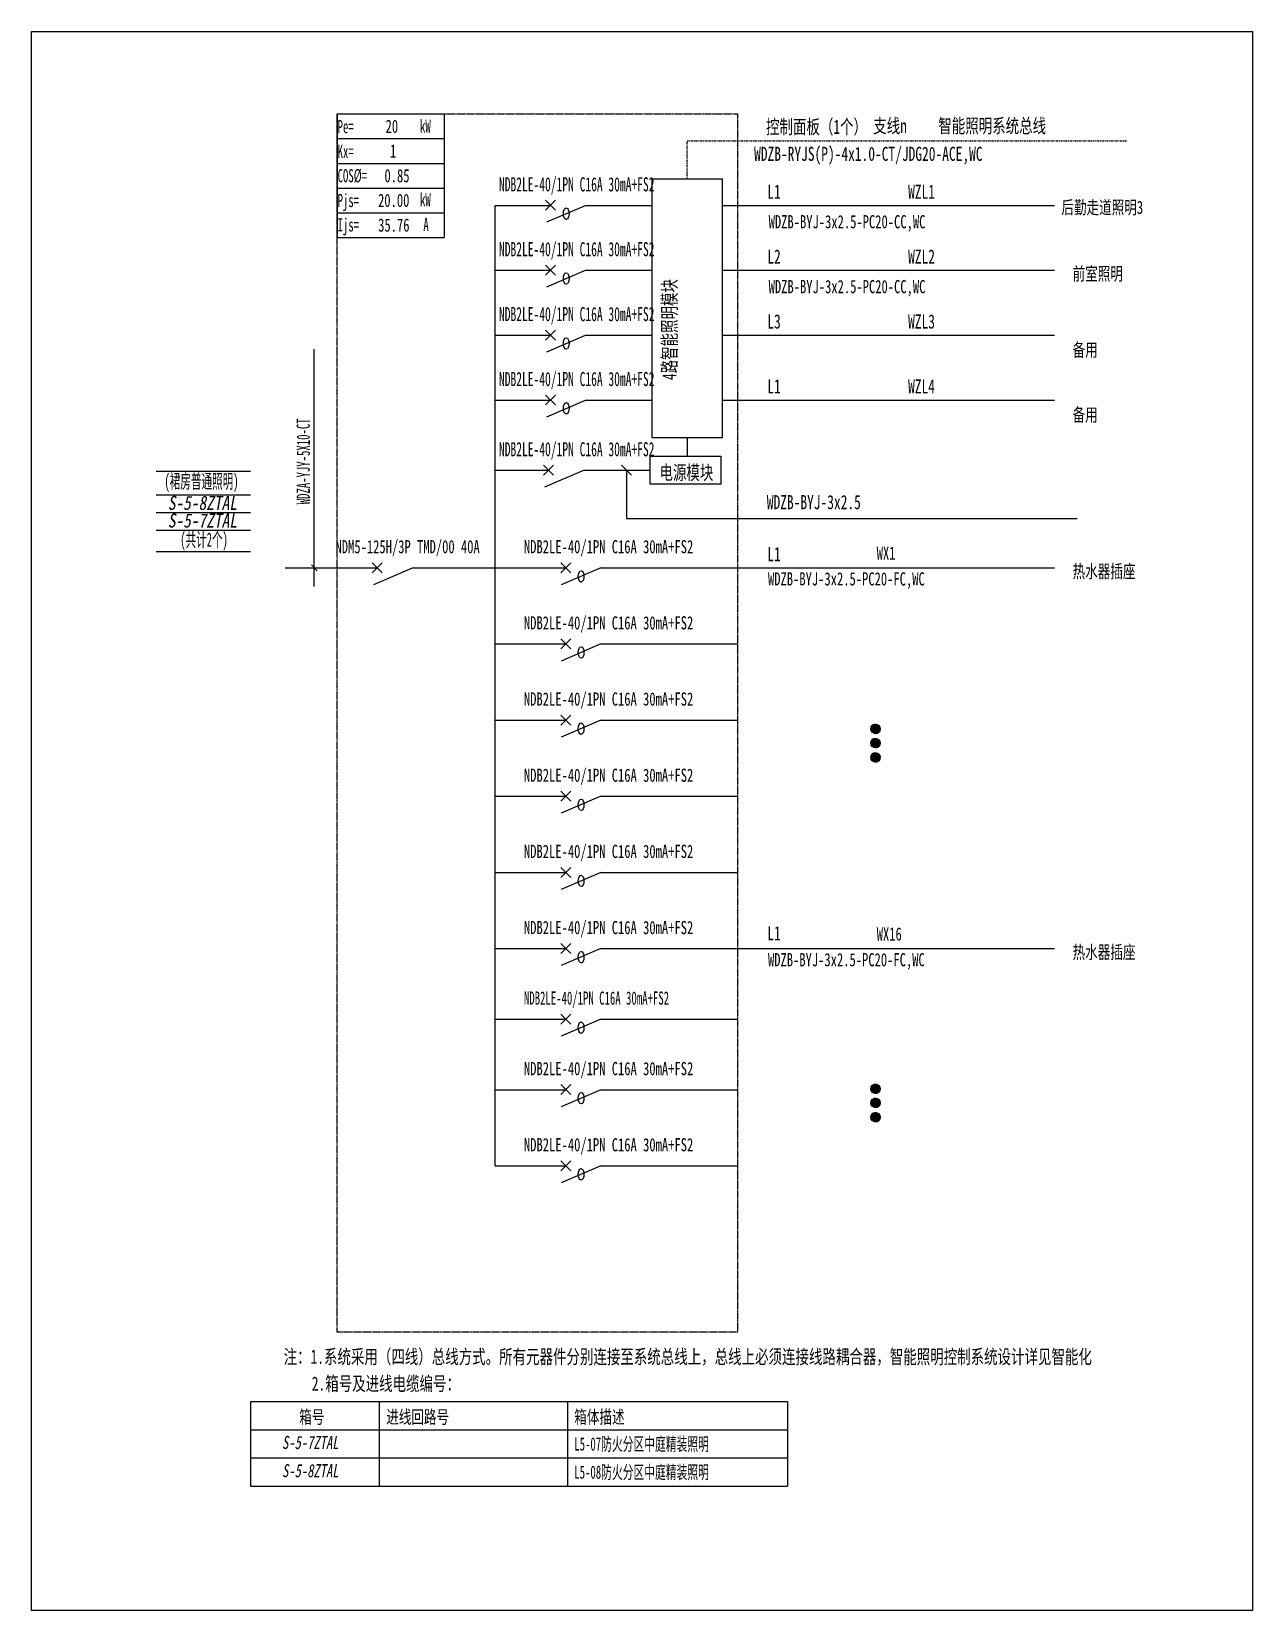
# Model space of a CAD drawing. Extents: x 230332 to 232370, y 303129 to 305764.
import ezdxf
from ezdxf.enums import TextEntityAlignment as Align

# ---------------------------------------------------------------- set-up
doc = ezdxf.new("R2010")
doc.units = 0
doc.header["$MEASUREMENT"] = 0
doc.linetypes.add('DASHDOT2', pattern=[0.5, 0.25, -0.125, 0, -0.125])
doc.linetypes.add('DASHED', pattern=[0.75, 0.5, -0.25])
for name, color, linetype in [('$0$E_E_Text（强电文字）', 51, 'Continuous'), ('D_E_Eqpm(强电设备)', 100, 'Continuous'), ('D_E_Eqpm（强电设备）', 100, 'Continuous'), ('D_E_Text(强电文字)', 51, 'Continuous'), ('D_E_Text（强电文字）', 51, 'Continuous'), ('D_E_Wire(强电线缆)', 10, 'Continuous'), ('D_E_Wire（强电线缆）', 10, 'Continuous'), ('E_E_Eqpm（强电设备）', 100, 'Continuous'), ('E_E_Wire（强电线缆）', 10, 'Continuous'), ('FL04GGFW_E72-配电箱系统图-塔楼部分$0$D_E_Text（强电文字）', 51, 'Continuous'), ('FL09U293_E72-地下室配电箱系统图$0$D_E_Text（强电文字）', 51, 'Continuous'), ('FL09U293_E72-地下室配电箱系统图$0$D_T_TableDim（表格尺寸）', 255, 'Continuous'), ('系统图', 220, 'Continuous')]:
    doc.layers.add(name, color=color, linetype=linetype)
doc.styles.add('FL04GGFW_E72-配电箱系统图-塔楼部分$0$电气', font='', dxfattribs={"width": 0.7})
doc.styles.add('FL09U293_E72-地下室配电箱系统图$0$电气', font='', dxfattribs={"width": 0.7})
doc.styles.add('FL09U293_E72-地下室配电箱系统图$0$电气箱', font='simhei.ttf', dxfattribs={"width": 0.8, "oblique": 10})
doc.styles.add('电气', font='', dxfattribs={"width": 0.7})
doc.styles.add('电气箱', font='simhei.ttf', dxfattribs={"width": 0.8, "oblique": 10})
doc.styles.get('FL04GGFW_E72-配电箱系统图-塔楼部分$0$电气').set_extended_font_data('SimSun')
doc.styles.get('FL09U293_E72-地下室配电箱系统图$0$电气').set_extended_font_data('SimSun')
doc.styles.get('电气').set_extended_font_data('SimSun')

msp = doc.modelspace()

# ---------------------------------------------------------------- texts
at = {"layer": 'D_E_Text(强电文字)', "style": 'FL04GGFW_E72-配电箱系统图-塔楼部分$0$电气', "width": 0.6}
for p in [(231242.1, 305497.3, 0), (231242.1, 305389, 0), (231242.1, 305280.7, 0), (231242.1, 305172.4, 0), (231242.1, 305055.2, 0)]:
    msp.add_text('NDB2LE-40/1PN C16A 30mA+FS2', height=23.542, dxfattribs=at).set_placement(p, align=Align.CENTER)
at = {"layer": 'D_E_Text(强电文字)', "color": 51, "style": 'FL04GGFW_E72-配电箱系统图-塔楼部分$0$电气', "width": 0.7}
for s, p in [('L1', (231560.1, 305485, 0)), ('L2', (231560.1, 305376.7, 0)), ('L3', (231560.1, 305268.4, 0)), ('L1', (231560.1, 305160.1, 0)), ('L1', (231560.1, 304880.1, 0)), ('L1', (231560.1, 304247.4, 0))]:
    msp.add_text(s, height=23.54, dxfattribs=at).set_placement(p)
at = {"layer": 'D_E_Text(强电文字)', "style": 'FL04GGFW_E72-配电箱系统图-塔楼部分$0$电气', "width": 0.7}
for s, height, p in [('WZL1', 23.54, (231795, 305485, 0)), ('WDZB-BYJ-3x2.5-PC20-CC,WC', 21.973, (231562.3, 305435.7, 0)), ('WZL2', 23.54, (231795, 305376.7, 0)), ('WDZB-BYJ-3x2.5-PC20-CC,WC', 21.973, (231562.3, 305327.4, 0)), ('WZL3', 23.54, (231795, 305268.4, 0)), ('WZL4', 23.54, (231795, 305160.1, 0)), ('WDZB-BYJ-3x2.5', 23.542, (231559.2, 304966.9, 0)), ('注：1.系统采用（四线）总线方式。所有元器件分别连接至系统总线上，总线上必须连接线路耦合器，智能照明控制系统设计详见智能化', 23.542, (230753, 303540.7, 0)), ('2.箱号及进线电缆编号：', 23.542, (230800, 303495.8, 0))]:
    msp.add_text(s, height=height, dxfattribs=at).set_placement(p)
at = {"layer": 'D_E_Text(强电文字)', "color": 51, "style": '电气', "width": 0.6}
msp.add_text('WDZA-YJY-5X10-CT', height=21.973, rotation=90, dxfattribs=at).set_placement((230796.8, 304975, 0))
at = {"layer": 'D_E_Text（强电文字）', "linetype": 'Continuous', "style": '电气', "width": 0.6}
for s, height, p in [('Pe=', 21.97, (230843.1, 305594.4, 0)), ('kW', 21.97, (230980.6, 305595.2, 0)), ('Kx=', 21.97, (230843.1, 305553.1, 0)), ('COS%%C=', 21.97, (230843.1, 305512.5, 0)), ('Pjs=', 21.97, (230843.1, 305471.1, 0)), ('kW', 21.97, (230980.6, 305472.5, 0)), ('Ijs=', 21.97, (230843.1, 305430.4, 0)), ('A', 22, (230986.2, 305431.3, 0))]:
    msp.add_text(s, height=height, dxfattribs=at).set_placement(p)
at = {"layer": 'D_E_Text（强电文字）', "style": '电气'}
for s, height, width, p in [('20', 21.97, 0.7, (230923.2, 305594.9, 0)), ('1', 22, 0.7, (230930.5, 305553.7, 0)), (' 0.85', 21.97, 0.7, (230910.8, 305512.5, 0)), ('后勤走道照明3', 21.97, 0.7, (232050.8, 305459.6, 0)), ('前室照明', 21.97, 0.7, (232069.5, 305348.9, 0)), ('备用', 21.97, 0.7, (232069.5, 305221.8, 0)), ('备用', 21.97, 0.7, (232069.5, 305113.5, 0)), ('电源模块', 23.54, 0.7, (231380.2, 305016.3, 0)), ('NDM5-125H/3P TMD/00 40A', 21.973, 0.7, (230839.6, 304893.3, 0)), ('NDB2LE-40/1PN C16A 30mA+FS2', 21.973, 0.7, (231154, 304893.3, 0)), ('WX1', 21.97, 0.7, (231742.6, 304882.6, 0)), ('热水器插座', 21.97, 0.7, (232069.5, 304852.2, 0)), ('WDZB-BYJ-3x2.5-PC20-FC,WC', 21.973, 0.7, (231561.2, 304839.6, 0)), ('NDB2LE-40/1PN C16A 30mA+FS2', 21.973, 0.7, (231154, 304766.2, 0)), ('NDB2LE-40/1PN C16A 30mA+FS2', 21.973, 0.7, (231154, 304639.1, 0)), ('NDB2LE-40/1PN C16A 30mA+FS2', 21.973, 0.7, (231154, 304511.9, 0)), ('NDB2LE-40/1PN C16A 30mA+FS2', 21.973, 0.7, (231154, 304384.8, 0)), ('NDB2LE-40/1PN C16A 30mA+FS2', 21.973, 0.7, (231154, 304257.7, 0)), ('WX16', 21.97, 0.7, (231742.6, 304247, 0)), ('热水器插座', 21.97, 0.7, (232069.5, 304216.7, 0)), ('WDZB-BYJ-3x2.5-PC20-FC,WC', 21.973, 0.7, (231561.2, 304204, 0)), ('NDB2LE-40/1PN C16A 30mA+FS2', 21.973, 0.6, (231154, 304140, 0)), ('NDB2LE-40/1PN C16A 30mA+FS2', 21.973, 0.7, (231154, 304022.3, 0)), ('NDB2LE-40/1PN C16A 30mA+FS2', 21.973, 0.7, (231154, 303895.2, 0))]:
    msp.add_text(s, height=height, dxfattribs=dict(at, width=width)).set_placement(p)
at = {"layer": 'D_E_Text（强电文字）', "color": 200, "style": '电气', "width": 0.7}
for s, p in [('20.00', (230910.6, 305471.3, 0)), ('35.76', (230910.8, 305430.1, 0))]:
    msp.add_text(s, height=21.97, dxfattribs=at).set_placement(p)
at = {"layer": 'D_E_Text（强电文字）', "style": '电气', "width": 0.55}
for s, p in [('(裙房普通照明)', (230616, 305012.1, 0)), ('(共计2个)', (230620.3, 304914.7, 0))]:
    msp.add_text(s, height=23.54, dxfattribs=at).set_placement(p, align=Align.MIDDLE)
at = {"layer": 'D_E_Text（强电文字）', "style": '电气箱', "oblique": 10, "width": 0.8}
for s, p in [('S-5-8ZTAL', (230617.5, 304977.4, 0)), ('S-5-7ZTAL', (230617.5, 304948, 0))]:
    msp.add_text(s, height=23.54, dxfattribs=at).set_placement(p, align=Align.MIDDLE)
at = {"layer": 'FL04GGFW_E72-配电箱系统图-塔楼部分$0$D_E_Text（强电文字）', "style": 'FL04GGFW_E72-配电箱系统图-塔楼部分$0$电气', "width": 0.7}
for s, height, p in [('控制面板（1个）', 23.54, (231557.9, 305593.3, 0)), ('支线n', 23.54, (231736.8, 305594.9, 0)), ('智能照明系统总线', 23.54, (231845.4, 305594.9, 0)), ('WDZB-RYJS(P)-4x1.0-CT/JDG20-ACE,WC', 23.542, (231538, 305548.2, 0))]:
    msp.add_text(s, height=height, dxfattribs=at).set_placement(p)
msp.add_text('4路智能照明模块', height=23.54, rotation=90, dxfattribs=at).set_placement((231408.5, 305182.4, 0))
at = {"layer": 'FL09U293_E72-地下室配电箱系统图$0$D_E_Text（强电文字）', "style": 'FL09U293_E72-地下室配电箱系统图$0$电气'}
for s, height, width, p in [('箱号', 21.97, 0.7, (230779.1, 303440.9, 0)), ('进线回路号', 21.97, 0.7, (230924.2, 303440.9, 0)), ('箱体描述', 21.97, 0.7, (231238, 303440.9, 0)), ('L5-07防火分区中庭精装照明', 21.973, 0.6, (231238, 303395.8, 0)), ('L5-08防火分区中庭精装照明', 21.973, 0.6, (231238, 303348.8, 0))]:
    msp.add_text(s, height=height, dxfattribs=dict(at, width=width)).set_placement(p)
at = {"layer": 'FL09U293_E72-地下室配电箱系统图$0$D_E_Text（强电文字）', "style": 'FL09U293_E72-地下室配电箱系统图$0$电气箱', "oblique": 10, "width": 0.7}
for s, p in [('S-5-7ZTAL', (230797.6, 303409.3, 0)), ('S-5-8ZTAL', (230797.6, 303362.2, 0))]:
    msp.add_text(s, height=21.97, dxfattribs=at).set_placement(p, align=Align.MIDDLE)

# ---------------------------------------------------------------- linework, layer by layer
at = {"layer": '$0$E_E_Text（强电文字）', "linetype": 'Continuous'}
for p, q in [((231732.8, 304600.3, 0), (231740.4, 304608, 0)), ((231732.8, 304600.1, 0), (231740.6, 304608, 0)), ((231732.8, 304600, 0), (231740.8, 304608, 0)), ((231732.8, 304599.8, 0), (231741, 304608, 0)), ((231732.8, 304600.9, 0), (231739.9, 304607.9, 0)), ((231732.8, 304600.7, 0), (231740.1, 304607.9, 0)), ((231732.8, 304600.5, 0), (231740.3, 304607.9, 0)), ((231732.8, 304599.6, 0), (231741.1, 304607.9, 0)), ((231732.8, 304599.5, 0), (231741.3, 304607.9, 0)), ((231732.9, 304601.5, 0), (231739.3, 304607.9, 0)), ((231732.9, 304601.3, 0), (231739.5, 304607.9, 0)), ((231732.9, 304601.1, 0), (231739.7, 304607.9, 0)), ((231732.9, 304599.3, 0), (231741.5, 304607.9, 0)), ((231732.9, 304599.2, 0), (231741.6, 304607.9, 0)), ((231732.9, 304599, 0), (231741.8, 304607.9, 0)), ((231732.9, 304598.8, 0), (231741.9, 304607.9, 0)), ((231732.9, 304598.7, 0), (231742.1, 304607.8, 0)), ((231733, 304601.7, 0), (231739, 304607.8, 0)), ((231733, 304598.6, 0), (231742.2, 304607.8, 0)), ((231733, 304598.4, 0), (231742.4, 304607.8, 0)), ((231733, 304602, 0), (231738.8, 304607.7, 0)), ((231733, 304598.3, 0), (231742.5, 304607.7, 0)), ((231733.1, 304602.2, 0), (231738.6, 304607.7, 0)), ((231733.1, 304598.1, 0), (231742.6, 304607.7, 0)), ((231733.1, 304598, 0), (231742.8, 304607.7, 0)), ((231733.1, 304602.4, 0), (231738.3, 304607.6, 0)), ((231733.1, 304597.8, 0), (231742.9, 304607.6, 0)), ((231733.2, 304597.7, 0), (231743.1, 304607.6, 0)), ((231733.2, 304602.7, 0), (231738.1, 304607.5, 0)), ((231733.2, 304597.6, 0), (231743.2, 304607.5, 0)), ((231733.3, 304597.4, 0), (231743.3, 304607.5, 0)), ((231733.3, 304603, 0), (231737.8, 304607.4, 0)), ((231733.3, 304597.3, 0), (231743.4, 304607.4, 0)), ((231733.4, 304597.2, 0), (231743.6, 304607.4, 0)), ((231733.4, 304597.1, 0), (231743.7, 304607.3, 0)), ((231733.5, 304603.3, 0), (231737.5, 304607.3, 0)), ((231733.5, 304597, 0), (231743.8, 304607.3, 0)), ((231733.5, 304596.8, 0), (231743.9, 304607.2, 0)), ((231733.6, 304603.6, 0), (231737.2, 304607.2, 0)), ((231733.6, 304596.7, 0), (231744.1, 304607.2, 0)), ((231733.6, 304596.6, 0), (231744.2, 304607.1, 0)), ((231733.7, 304596.5, 0), (231744.3, 304607.1, 0)), ((231733.8, 304596.4, 0), (231744.4, 304607, 0)), ((231733.8, 304604, 0), (231736.8, 304606.9, 0)), ((231733.8, 304596.2, 0), (231744.5, 304606.9, 0)), ((231733.9, 304596.1, 0), (231744.6, 304606.9, 0)), ((231734, 304596, 0), (231744.7, 304606.8, 0)), ((231734, 304595.9, 0), (231744.8, 304606.7, 0)), ((231734.1, 304604.4, 0), (231736.3, 304606.7, 0)), ((231734.1, 304595.8, 0), (231745, 304606.7, 0)), ((231734.2, 304595.7, 0), (231745.1, 304606.6, 0)), ((231734.2, 304595.6, 0), (231745.2, 304606.5, 0)), ((231734.3, 304595.5, 0), (231745.3, 304606.5, 0)), ((231734.4, 304595.4, 0), (231745.4, 304606.4, 0)), ((231734.5, 304595.3, 0), (231745.5, 304606.3, 0)), ((231734.6, 304595.2, 0), (231745.6, 304606.2, 0)), ((231734.6, 304595.1, 0), (231745.7, 304606.1, 0)), ((231734.7, 304595, 0), (231745.8, 304606, 0)), ((231732.8, 304577.4, 0), (231739.9, 304584.4, 0)), ((231732.8, 304577.2, 0), (231740.1, 304584.4, 0)), ((231732.8, 304577, 0), (231740.3, 304584.4, 0)), ((231732.8, 304576.8, 0), (231740.4, 304584.4, 0)), ((231732.8, 304576.6, 0), (231740.6, 304584.4, 0)), ((231732.8, 304576.4, 0), (231740.8, 304584.4, 0)), ((231732.8, 304576.3, 0), (231741, 304584.4, 0)), ((231732.8, 304576.1, 0), (231741.1, 304584.4, 0)), ((231732.8, 304575.9, 0), (231741.3, 304584.4, 0)), ((231732.9, 304577.5, 0), (231739.7, 304584.4, 0)), ((231732.9, 304575.8, 0), (231741.5, 304584.4, 0)), ((231732.9, 304575.6, 0), (231741.6, 304584.4, 0)), ((231732.9, 304578, 0), (231739.3, 304584.3, 0)), ((231732.9, 304577.7, 0), (231739.5, 304584.3, 0)), ((231732.9, 304575.4, 0), (231741.8, 304584.3, 0)), ((231732.9, 304575.3, 0), (231741.9, 304584.3, 0)), ((231732.9, 304575.2, 0), (231742.1, 304584.3, 0)), ((231733, 304578.2, 0), (231739, 304584.3, 0)), ((231733, 304575, 0), (231742.2, 304584.3, 0)), ((231733, 304578.4, 0), (231738.8, 304584.2, 0)), ((231733, 304574.9, 0), (231742.4, 304584.2, 0)), ((231733, 304574.7, 0), (231742.5, 304584.2, 0)), ((231733.1, 304574.6, 0), (231742.6, 304584.2, 0)), ((231733.1, 304578.9, 0), (231738.3, 304584.1, 0)), ((231733.1, 304578.6, 0), (231738.6, 304584.1, 0)), ((231733.1, 304574.4, 0), (231742.8, 304584.1, 0)), ((231733.1, 304574.3, 0), (231742.9, 304584.1, 0)), ((231733.2, 304579.1, 0), (231738.1, 304584, 0)), ((231733.2, 304574.2, 0), (231743.1, 304584, 0)), ((231733.2, 304574, 0), (231743.2, 304584, 0)), ((231733.3, 304579.4, 0), (231737.8, 304583.9, 0)), ((231733.3, 304573.9, 0), (231743.3, 304583.9, 0)), ((231733.3, 304573.8, 0), (231743.4, 304583.9, 0)), ((231733.4, 304573.7, 0), (231743.6, 304583.8, 0)), ((231733.4, 304573.5, 0), (231743.7, 304583.8, 0)), ((231733.5, 304579.7, 0), (231737.5, 304583.8, 0)), ((231733.5, 304573.4, 0), (231743.8, 304583.7, 0)), ((231733.5, 304573.3, 0), (231743.9, 304583.7, 0)), ((231733.6, 304580, 0), (231737.2, 304583.6, 0)), ((231733.6, 304573.2, 0), (231744.1, 304583.6, 0)), ((231733.6, 304573, 0), (231744.2, 304583.6, 0)), ((231733.7, 304572.9, 0), (231744.3, 304583.5, 0)), ((231733.8, 304572.8, 0), (231744.4, 304583.5, 0)), ((231733.8, 304580.4, 0), (231736.8, 304583.4, 0)), ((231733.8, 304572.7, 0), (231744.5, 304583.4, 0)), ((231733.9, 304572.6, 0), (231744.6, 304583.3, 0)), ((231734, 304572.5, 0), (231744.7, 304583.3, 0)), ((231734, 304572.4, 0), (231744.8, 304583.2, 0)), ((231734.1, 304580.9, 0), (231736.3, 304583.1, 0)), ((231734.1, 304572.3, 0), (231745, 304583.1, 0)), ((231734.2, 304572.2, 0), (231745.1, 304583.1, 0)), ((231734.2, 304572.1, 0), (231745.2, 304583, 0)), ((231734.3, 304571.9, 0), (231745.3, 304582.9, 0)), ((231734.4, 304571.9, 0), (231745.4, 304582.8, 0)), ((231734.5, 304571.8, 0), (231745.5, 304582.7, 0)), ((231734.6, 304571.7, 0), (231745.6, 304582.7, 0)), ((231734.6, 304571.6, 0), (231745.7, 304582.6, 0)), ((231734.7, 304571.5, 0), (231745.8, 304582.5, 0)), ((231734.8, 304594.9, 0), (231745.8, 304606, 0)), ((231734.8, 304571.4, 0), (231745.8, 304582.4, 0)), ((231734.9, 304594.8, 0), (231745.9, 304605.9, 0)), ((231734.9, 304571.3, 0), (231745.9, 304582.3, 0)), ((231735, 304594.7, 0), (231746, 304605.8, 0)), ((231735, 304594.6, 0), (231746.1, 304605.7, 0)), ((231735, 304571.2, 0), (231746, 304582.3, 0)), ((231735, 304571.1, 0), (231746.1, 304582.2, 0)), ((231735.1, 304594.5, 0), (231746.2, 304605.6, 0)), ((231735.1, 304571, 0), (231746.2, 304582.1, 0)), ((231735.2, 304594.5, 0), (231746.3, 304605.5, 0)), ((231735.2, 304570.9, 0), (231746.3, 304582, 0)), ((231735.3, 304594.4, 0), (231746.4, 304605.4, 0)), ((231735.3, 304570.8, 0), (231746.4, 304581.9, 0)), ((231735.4, 304594.3, 0), (231746.5, 304605.4, 0)), ((231735.4, 304570.8, 0), (231746.5, 304581.8, 0)), ((231735.5, 304594.2, 0), (231746.5, 304605.3, 0)), ((231735.5, 304570.7, 0), (231746.5, 304581.7, 0)), ((231735.6, 304594.1, 0), (231746.6, 304605.2, 0)), ((231735.6, 304570.6, 0), (231746.6, 304581.6, 0)), ((231735.7, 304594.1, 0), (231746.7, 304605.1, 0)), ((231735.7, 304570.5, 0), (231746.7, 304581.5, 0)), ((231735.8, 304594, 0), (231746.8, 304605, 0)), ((231735.8, 304570.4, 0), (231746.8, 304581.4, 0)), ((231735.9, 304593.9, 0), (231746.9, 304604.9, 0)), ((231735.9, 304570.4, 0), (231746.9, 304581.3, 0)), ((231736, 304593.8, 0), (231747, 304604.8, 0)), ((231736, 304570.3, 0), (231747, 304581.2, 0)), ((231736.1, 304593.7, 0), (231747, 304604.7, 0)), ((231736.1, 304570.2, 0), (231747, 304581.1, 0)), ((231736.2, 304593.7, 0), (231747.1, 304604.6, 0)), ((231736.2, 304570.1, 0), (231747.1, 304581, 0)), ((231736.3, 304593.6, 0), (231747.2, 304604.5, 0)), ((231736.3, 304570.1, 0), (231747.2, 304580.9, 0)), ((231736.4, 304593.5, 0), (231747.2, 304604.3, 0)), ((231736.4, 304570, 0), (231747.2, 304580.8, 0)), ((231736.5, 304593.5, 0), (231747.3, 304604.2, 0)), ((231736.5, 304569.9, 0), (231747.3, 304580.7, 0)), ((231736.6, 304593.4, 0), (231747.4, 304604.1, 0)), ((231736.6, 304569.9, 0), (231747.4, 304580.6, 0)), ((231736.7, 304593.3, 0), (231747.4, 304604, 0)), ((231736.7, 304569.8, 0), (231747.4, 304580.5, 0)), ((231736.9, 304593.3, 0), (231747.5, 304603.9, 0)), ((231736.9, 304569.7, 0), (231747.5, 304580.4, 0)), ((231737, 304593.2, 0), (231747.6, 304603.8, 0)), ((231737, 304569.7, 0), (231747.6, 304580.3, 0)), ((231737.1, 304593.1, 0), (231747.6, 304603.7, 0)), ((231737.1, 304569.6, 0), (231747.6, 304580.2, 0)), ((231737.2, 304593.1, 0), (231747.7, 304603.6, 0)), ((231737.2, 304569.5, 0), (231747.7, 304580, 0)), ((231737.3, 304593, 0), (231747.7, 304603.4, 0)), ((231737.3, 304569.5, 0), (231747.7, 304579.9, 0)), ((231737.4, 304593, 0), (231747.8, 304603.3, 0)), ((231737.4, 304569.4, 0), (231747.8, 304579.8, 0)), ((231737.6, 304592.9, 0), (231747.8, 304603.2, 0)), ((231737.6, 304569.4, 0), (231747.8, 304579.7, 0)), ((231737.7, 304592.9, 0), (231747.9, 304603.1, 0)), ((231737.8, 304592.8, 0), (231747.9, 304602.9, 0)), ((231737.9, 304592.8, 0), (231748, 304602.8, 0)), ((231738.1, 304592.7, 0), (231748, 304602.7, 0)), ((231738.2, 304592.7, 0), (231748.1, 304602.6, 0)), ((231738.3, 304592.6, 0), (231748.1, 304602.4, 0)), ((231738.5, 304592.6, 0), (231748.2, 304602.3, 0)), ((231738.6, 304592.6, 0), (231748.2, 304602.1, 0)), ((231738.8, 304592.5, 0), (231748.2, 304602, 0)), ((231738.9, 304592.5, 0), (231748.3, 304601.9, 0)), ((231739, 304592.5, 0), (231748.3, 304601.7, 0)), ((231739.2, 304592.4, 0), (231748.3, 304601.6, 0)), ((231739.3, 304592.4, 0), (231748.4, 304601.4, 0)), ((231739.5, 304592.4, 0), (231748.4, 304601.3, 0)), ((231739.6, 304592.4, 0), (231748.4, 304601.1, 0)), ((231739.8, 304592.3, 0), (231748.4, 304601, 0)), ((231740, 304592.3, 0), (231748.4, 304600.8, 0)), ((231740.1, 304592.3, 0), (231748.4, 304600.6, 0)), ((231740.3, 304592.3, 0), (231748.5, 304600.5, 0)), ((231740.5, 304592.3, 0), (231748.5, 304600.3, 0)), ((231740.6, 304592.3, 0), (231748.5, 304600.1, 0)), ((231740.8, 304592.3, 0), (231748.5, 304600, 0)), ((231741, 304592.3, 0), (231748.5, 304599.8, 0)), ((231741.2, 304592.3, 0), (231748.4, 304599.6, 0)), ((231741.4, 304592.3, 0), (231748.4, 304599.4, 0)), ((231741.6, 304592.4, 0), (231748.4, 304599.2, 0)), ((231741.8, 304592.4, 0), (231748.4, 304599, 0)), ((231742, 304592.4, 0), (231748.4, 304598.8, 0)), ((231742.2, 304592.5, 0), (231748.3, 304598.6, 0)), ((231742.4, 304592.5, 0), (231748.2, 304598.3, 0)), ((231742.7, 304592.6, 0), (231748.2, 304598.1, 0)), ((231742.9, 304592.6, 0), (231748.1, 304597.9, 0)), ((231743.2, 304592.7, 0), (231748.1, 304597.6, 0)), ((231743.5, 304592.8, 0), (231747.9, 304597.3, 0)), ((231743.8, 304593, 0), (231747.8, 304597, 0)), ((231744.1, 304593.1, 0), (231747.7, 304596.7, 0)), ((231744.4, 304593.3, 0), (231747.5, 304596.3, 0)), ((231744.9, 304593.6, 0), (231747.2, 304595.9, 0)), ((231745.5, 304594, 0), (231746.7, 304595.2, 0)), ((231732.8, 304553, 0), (231740.3, 304560.5, 0)), ((231732.8, 304552.8, 0), (231740.4, 304560.5, 0)), ((231732.8, 304552.6, 0), (231740.6, 304560.5, 0)), ((231732.8, 304552.5, 0), (231740.8, 304560.5, 0)), ((231732.8, 304552.3, 0), (231741, 304560.5, 0)), ((231732.8, 304552.2, 0), (231741.1, 304560.5, 0)), ((231732.8, 304553.4, 0), (231739.9, 304560.4, 0)), ((231732.8, 304553.2, 0), (231740.1, 304560.4, 0)), ((231732.8, 304552, 0), (231741.3, 304560.4, 0)), ((231732.9, 304554, 0), (231739.3, 304560.4, 0)), ((231732.9, 304553.8, 0), (231739.5, 304560.4, 0)), ((231732.9, 304553.6, 0), (231739.7, 304560.4, 0)), ((231732.9, 304551.8, 0), (231741.5, 304560.4, 0)), ((231732.9, 304551.7, 0), (231741.6, 304560.4, 0)), ((231732.9, 304551.5, 0), (231741.8, 304560.4, 0)), ((231732.9, 304551.3, 0), (231741.9, 304560.4, 0)), ((231732.9, 304551.2, 0), (231742.1, 304560.3, 0)), ((231733, 304554.2, 0), (231739, 304560.3, 0)), ((231733, 304551.1, 0), (231742.2, 304560.3, 0)), ((231733, 304550.9, 0), (231742.4, 304560.3, 0)), ((231733, 304554.5, 0), (231738.8, 304560.2, 0)), ((231733, 304550.8, 0), (231742.5, 304560.2, 0)), ((231733.1, 304554.7, 0), (231738.6, 304560.2, 0)), ((231733.1, 304550.6, 0), (231742.6, 304560.2, 0)), ((231733.1, 304550.5, 0), (231742.8, 304560.2, 0)), ((231733.1, 304554.9, 0), (231738.3, 304560.1, 0)), ((231733.1, 304550.4, 0), (231742.9, 304560.1, 0)), ((231733.2, 304555.2, 0), (231738.1, 304560.1, 0)), ((231733.2, 304550.2, 0), (231743.1, 304560.1, 0)), ((231733.2, 304550.1, 0), (231743.2, 304560.1, 0)), ((231733.3, 304550, 0), (231743.3, 304560, 0)), ((231733.3, 304555.5, 0), (231737.8, 304559.9, 0)), ((231733.3, 304549.8, 0), (231743.4, 304559.9, 0)), ((231733.4, 304549.7, 0), (231743.6, 304559.9, 0)), ((231733.4, 304549.6, 0), (231743.7, 304559.8, 0)), ((231733.5, 304555.8, 0), (231737.5, 304559.8, 0)), ((231733.5, 304549.5, 0), (231743.8, 304559.8, 0)), ((231733.5, 304549.3, 0), (231743.9, 304559.7, 0)), ((231733.6, 304556.1, 0), (231737.2, 304559.7, 0)), ((231733.6, 304549.2, 0), (231744.1, 304559.7, 0)), ((231733.6, 304549.1, 0), (231744.2, 304559.6, 0)), ((231733.7, 304549, 0), (231744.3, 304559.6, 0)), ((231733.8, 304556.5, 0), (231736.8, 304559.5, 0)), ((231733.8, 304548.9, 0), (231744.4, 304559.5, 0)), ((231733.8, 304548.8, 0), (231744.5, 304559.4, 0)), ((231733.9, 304548.7, 0), (231744.6, 304559.4, 0)), ((231734, 304548.5, 0), (231744.7, 304559.3, 0)), ((231734, 304548.4, 0), (231744.8, 304559.2, 0)), ((231734.1, 304556.9, 0), (231736.3, 304559.2, 0)), ((231734.1, 304548.3, 0), (231745, 304559.2, 0)), ((231734.2, 304548.2, 0), (231745.1, 304559.1, 0)), ((231734.2, 304548.1, 0), (231745.2, 304559, 0)), ((231734.3, 304548, 0), (231745.3, 304559, 0)), ((231734.4, 304547.9, 0), (231745.4, 304558.9, 0)), ((231734.5, 304547.8, 0), (231745.5, 304558.8, 0)), ((231734.6, 304547.7, 0), (231745.6, 304558.7, 0)), ((231734.6, 304547.6, 0), (231745.7, 304558.6, 0)), ((231734.7, 304547.5, 0), (231745.8, 304558.6, 0)), ((231734.8, 304547.4, 0), (231745.8, 304558.5, 0)), ((231734.9, 304547.3, 0), (231745.9, 304558.4, 0)), ((231735, 304547.2, 0), (231746, 304558.3, 0)), ((231735, 304547.1, 0), (231746.1, 304558.2, 0)), ((231735.1, 304547.1, 0), (231746.2, 304558.1, 0)), ((231735.2, 304547, 0), (231746.3, 304558.1, 0)), ((231735.3, 304546.9, 0), (231746.4, 304558, 0)), ((231735.4, 304546.8, 0), (231746.5, 304557.9, 0)), ((231735.5, 304546.7, 0), (231746.5, 304557.8, 0)), ((231735.6, 304546.6, 0), (231746.6, 304557.7, 0)), ((231735.7, 304546.6, 0), (231746.7, 304557.6, 0)), ((231735.8, 304546.5, 0), (231746.8, 304557.5, 0)), ((231735.9, 304546.4, 0), (231746.9, 304557.4, 0)), ((231736, 304546.3, 0), (231747, 304557.3, 0)), ((231736.1, 304546.3, 0), (231747, 304557.2, 0)), ((231736.2, 304546.2, 0), (231747.1, 304557.1, 0)), ((231736.3, 304546.1, 0), (231747.2, 304557, 0)), ((231736.4, 304546.1, 0), (231747.2, 304556.9, 0)), ((231736.5, 304546, 0), (231747.3, 304556.8, 0)), ((231736.6, 304545.9, 0), (231747.4, 304556.6, 0)), ((231736.7, 304545.9, 0), (231747.4, 304556.5, 0)), ((231736.9, 304545.8, 0), (231747.5, 304556.4, 0)), ((231737, 304545.7, 0), (231747.6, 304556.3, 0)), ((231737.1, 304545.6, 0), (231747.6, 304556.2, 0)), ((231737.2, 304545.6, 0), (231747.7, 304556.1, 0)), ((231737.3, 304545.5, 0), (231747.7, 304556, 0)), ((231737.4, 304545.5, 0), (231747.8, 304555.8, 0)), ((231737.6, 304545.4, 0), (231747.8, 304555.7, 0)), ((231737.7, 304569.3, 0), (231747.9, 304579.5, 0)), ((231737.7, 304545.4, 0), (231747.9, 304555.6, 0)), ((231737.8, 304569.3, 0), (231747.9, 304579.4, 0)), ((231737.8, 304545.3, 0), (231747.9, 304555.5, 0)), ((231737.9, 304569.2, 0), (231748, 304579.3, 0)), ((231737.9, 304545.3, 0), (231748, 304555.3, 0)), ((231738.1, 304569.2, 0), (231748, 304579.2, 0)), ((231738.1, 304545.2, 0), (231748, 304555.2, 0)), ((231738.2, 304569.1, 0), (231748.1, 304579, 0)), ((231738.2, 304545.2, 0), (231748.1, 304555.1, 0)), ((231738.3, 304569.1, 0), (231748.1, 304578.9, 0)), ((231738.3, 304545.1, 0), (231748.1, 304554.9, 0)), ((231738.5, 304569.1, 0), (231748.2, 304578.7, 0)), ((231738.5, 304545.1, 0), (231748.2, 304554.8, 0)), ((231738.6, 304569, 0), (231748.2, 304578.6, 0)), ((231738.6, 304545.1, 0), (231748.2, 304554.7, 0)), ((231738.8, 304569, 0), (231748.2, 304578.5, 0)), ((231738.8, 304545, 0), (231748.2, 304554.5, 0)), ((231738.9, 304569, 0), (231748.3, 304578.3, 0)), ((231738.9, 304545, 0), (231748.3, 304554.4, 0)), ((231739, 304568.9, 0), (231748.3, 304578.2, 0)), ((231739, 304545, 0), (231748.3, 304554.2, 0)), ((231739.2, 304568.9, 0), (231748.3, 304578, 0)), ((231739.2, 304544.9, 0), (231748.3, 304554.1, 0)), ((231739.3, 304568.9, 0), (231748.4, 304577.9, 0)), ((231739.3, 304544.9, 0), (231748.4, 304553.9, 0)), ((231739.5, 304568.8, 0), (231748.4, 304577.7, 0)), ((231739.5, 304544.9, 0), (231748.4, 304553.8, 0)), ((231739.6, 304568.8, 0), (231748.4, 304577.6, 0)), ((231739.6, 304544.9, 0), (231748.4, 304553.6, 0)), ((231739.8, 304568.8, 0), (231748.4, 304577.4, 0)), ((231739.8, 304544.9, 0), (231748.4, 304553.5, 0)), ((231740, 304568.8, 0), (231748.4, 304577.3, 0)), ((231740, 304544.8, 0), (231748.4, 304553.3, 0)), ((231740.1, 304568.8, 0), (231748.4, 304577.1, 0)), ((231740.3, 304568.8, 0), (231748.5, 304576.9, 0)), ((231740.5, 304568.8, 0), (231748.5, 304576.8, 0)), ((231740.6, 304568.7, 0), (231748.5, 304576.6, 0)), ((231740.8, 304568.8, 0), (231748.5, 304576.4, 0)), ((231741, 304568.8, 0), (231748.5, 304576.2, 0)), ((231741.2, 304568.8, 0), (231748.4, 304576, 0)), ((231741.4, 304568.8, 0), (231748.4, 304575.8, 0)), ((231741.6, 304568.8, 0), (231748.4, 304575.6, 0)), ((231741.8, 304568.8, 0), (231748.4, 304575.5, 0)), ((231742, 304568.9, 0), (231748.4, 304575.2, 0)), ((231742.2, 304568.9, 0), (231748.3, 304575, 0)), ((231742.4, 304569, 0), (231748.2, 304574.8, 0)), ((231742.7, 304569, 0), (231748.2, 304574.6, 0)), ((231742.9, 304569.1, 0), (231748.1, 304574.3, 0)), ((231743.2, 304569.2, 0), (231748.1, 304574.1, 0)), ((231743.5, 304569.3, 0), (231747.9, 304573.8, 0)), ((231743.8, 304569.4, 0), (231747.8, 304573.5, 0)), ((231744.1, 304569.5, 0), (231747.7, 304573.2, 0)), ((231744.4, 304569.8, 0), (231747.5, 304572.8, 0)), ((231744.9, 304570, 0), (231747.2, 304572.3, 0)), ((231745.5, 304570.5, 0), (231746.7, 304571.7, 0)), ((231740.1, 304544.8, 0), (231748.4, 304553.1, 0)), ((231740.3, 304544.8, 0), (231748.5, 304553, 0)), ((231740.5, 304544.8, 0), (231748.5, 304552.8, 0)), ((231740.6, 304544.8, 0), (231748.5, 304552.7, 0)), ((231740.8, 304544.8, 0), (231748.5, 304552.5, 0)), ((231741, 304544.8, 0), (231748.5, 304552.3, 0)), ((231741.2, 304544.8, 0), (231748.4, 304552.1, 0)), ((231741.4, 304544.9, 0), (231748.4, 304551.9, 0)), ((231741.6, 304544.9, 0), (231748.4, 304551.7, 0)), ((231741.8, 304544.9, 0), (231748.4, 304551.5, 0)), ((231742, 304544.9, 0), (231748.4, 304551.3, 0)), ((231742.2, 304545, 0), (231748.3, 304551.1, 0)), ((231742.4, 304545, 0), (231748.2, 304550.8, 0)), ((231742.7, 304545.1, 0), (231748.2, 304550.6, 0)), ((231742.9, 304545.1, 0), (231748.1, 304550.4, 0)), ((231743.2, 304545.2, 0), (231748.1, 304550.1, 0)), ((231743.5, 304545.3, 0), (231747.9, 304549.8, 0)), ((231743.8, 304545.5, 0), (231747.8, 304549.5, 0)), ((231744.1, 304545.6, 0), (231747.7, 304549.2, 0)), ((231744.4, 304545.8, 0), (231747.5, 304548.8, 0)), ((231744.9, 304546.1, 0), (231747.2, 304548.4, 0)), ((231745.5, 304546.5, 0), (231746.7, 304547.7, 0)), ((231732.8, 303999.9, 0), (231740.3, 304007.4, 0)), ((231732.8, 303999.7, 0), (231740.4, 304007.4, 0)), ((231732.8, 303999.5, 0), (231740.6, 304007.4, 0)), ((231732.8, 303999.4, 0), (231740.8, 304007.4, 0)), ((231732.8, 303999.2, 0), (231741, 304007.4, 0)), ((231732.8, 303999.1, 0), (231741.1, 304007.4, 0)), ((231732.8, 304000.3, 0), (231739.9, 304007.3, 0)), ((231732.8, 304000.1, 0), (231740.1, 304007.3, 0)), ((231732.8, 303998.9, 0), (231741.3, 304007.3, 0)), ((231732.9, 304000.9, 0), (231739.3, 304007.3, 0)), ((231732.9, 304000.7, 0), (231739.5, 304007.3, 0)), ((231732.9, 304000.5, 0), (231739.7, 304007.3, 0)), ((231732.9, 303998.7, 0), (231741.5, 304007.3, 0)), ((231732.9, 303998.6, 0), (231741.6, 304007.3, 0)), ((231732.9, 303998.4, 0), (231741.8, 304007.3, 0)), ((231732.9, 303998.2, 0), (231741.9, 304007.3, 0)), ((231732.9, 303998.1, 0), (231742.1, 304007.2, 0)), ((231733, 304001.4, 0), (231738.8, 304007.2, 0)), ((231733, 304001.1, 0), (231739, 304007.2, 0)), ((231733, 303998, 0), (231742.2, 304007.2, 0)), ((231733, 303997.8, 0), (231742.4, 304007.2, 0)), ((231733, 303997.7, 0), (231742.5, 304007.1, 0)), ((231733.1, 304001.6, 0), (231738.6, 304007.1, 0)), ((231733.1, 303997.5, 0), (231742.6, 304007.1, 0)), ((231733.1, 303997.4, 0), (231742.8, 304007.1, 0)), ((231733.1, 304001.8, 0), (231738.3, 304007, 0)), ((231733.1, 303997.3, 0), (231742.9, 304007, 0)), ((231733.2, 304002.1, 0), (231738.1, 304007, 0)), ((231733.2, 303997.1, 0), (231743.1, 304007, 0)), ((231733.2, 303997, 0), (231743.2, 304007, 0)), ((231733.3, 303996.9, 0), (231743.3, 304006.9, 0)), ((231733.3, 303996.7, 0), (231743.4, 304006.9, 0)), ((231733.3, 304002.4, 0), (231737.8, 304006.8, 0)), ((231733.4, 303996.6, 0), (231743.6, 304006.8, 0)), ((231733.4, 303996.5, 0), (231743.7, 304006.7, 0)), ((231733.5, 304002.7, 0), (231737.5, 304006.7, 0)), ((231733.5, 303996.4, 0), (231743.8, 304006.7, 0)), ((231733.5, 303996.2, 0), (231743.9, 304006.6, 0)), ((231733.6, 304003, 0), (231737.2, 304006.6, 0)), ((231733.6, 303996.1, 0), (231744.1, 304006.6, 0)), ((231733.6, 303996, 0), (231744.2, 304006.5, 0)), ((231733.7, 303995.9, 0), (231744.3, 304006.5, 0)), ((231733.8, 304003.4, 0), (231736.8, 304006.4, 0)), ((231733.8, 303995.8, 0), (231744.4, 304006.4, 0)), ((231733.8, 303995.7, 0), (231744.5, 304006.3, 0)), ((231733.9, 303995.6, 0), (231744.6, 304006.3, 0)), ((231734, 303995.4, 0), (231744.7, 304006.2, 0)), ((231734, 303995.3, 0), (231744.8, 304006.1, 0)), ((231734.1, 304003.8, 0), (231736.3, 304006.1, 0)), ((231734.1, 303995.2, 0), (231745, 304006.1, 0)), ((231734.2, 303995.1, 0), (231745.1, 304006, 0)), ((231734.2, 303995, 0), (231745.2, 304005.9, 0)), ((231734.3, 303994.9, 0), (231745.3, 304005.9, 0)), ((231734.4, 303994.8, 0), (231745.4, 304005.8, 0)), ((231734.5, 303994.7, 0), (231745.5, 304005.7, 0)), ((231734.6, 303994.6, 0), (231745.6, 304005.6, 0)), ((231734.6, 303994.5, 0), (231745.7, 304005.5, 0)), ((231734.7, 303994.4, 0), (231745.8, 304005.5, 0)), ((231734.8, 303994.3, 0), (231745.8, 304005.4, 0)), ((231734.9, 303994.2, 0), (231745.9, 304005.3, 0)), ((231735, 303994.1, 0), (231746, 304005.2, 0)), ((231735, 303994, 0), (231746.1, 304005.1, 0)), ((231735.1, 303994, 0), (231746.2, 304005.1, 0)), ((231735.2, 303993.9, 0), (231746.3, 304005, 0)), ((231735.3, 303993.8, 0), (231746.4, 304004.9, 0)), ((231735.4, 303993.7, 0), (231746.5, 304004.8, 0)), ((231735.5, 303993.6, 0), (231746.5, 304004.7, 0)), ((231735.6, 303993.6, 0), (231746.6, 304004.6, 0)), ((231735.7, 303993.5, 0), (231746.7, 304004.5, 0)), ((231735.8, 303993.4, 0), (231746.8, 304004.4, 0)), ((231735.9, 303993.3, 0), (231746.9, 304004.3, 0)), ((231736, 303993.2, 0), (231747, 304004.2, 0)), ((231736.1, 303993.2, 0), (231747, 304004.1, 0)), ((231736.2, 303993.1, 0), (231747.1, 304004, 0)), ((231736.3, 303993, 0), (231747.2, 304003.9, 0)), ((231736.4, 303993, 0), (231747.2, 304003.8, 0)), ((231736.5, 303992.9, 0), (231747.3, 304003.7, 0)), ((231736.6, 303992.8, 0), (231747.4, 304003.5, 0)), ((231736.7, 303992.8, 0), (231747.4, 304003.4, 0)), ((231736.9, 303992.7, 0), (231747.5, 304003.3, 0)), ((231737, 303992.6, 0), (231747.6, 304003.2, 0)), ((231737.1, 303992.6, 0), (231747.6, 304003.1, 0)), ((231737.2, 303992.5, 0), (231747.7, 304003, 0)), ((231737.3, 303992.4, 0), (231747.7, 304002.9, 0)), ((231737.4, 303992.4, 0), (231747.8, 304002.7, 0)), ((231737.6, 303992.3, 0), (231747.8, 304002.6, 0)), ((231737.7, 303992.3, 0), (231747.9, 304002.5, 0)), ((231737.8, 303992.2, 0), (231747.9, 304002.4, 0)), ((231737.9, 303992.2, 0), (231748, 304002.2, 0)), ((231738.1, 303992.1, 0), (231748, 304002.1, 0)), ((231738.2, 303992.1, 0), (231748.1, 304002, 0)), ((231738.3, 303992.1, 0), (231748.1, 304001.8, 0)), ((231738.5, 303992, 0), (231748.2, 304001.7, 0)), ((231738.6, 303992, 0), (231748.2, 304001.6, 0)), ((231738.8, 303991.9, 0), (231748.2, 304001.4, 0)), ((231738.9, 303991.9, 0), (231748.3, 304001.3, 0)), ((231739, 303991.9, 0), (231748.3, 304001.1, 0)), ((231739.2, 303991.8, 0), (231748.3, 304001, 0)), ((231739.3, 303991.8, 0), (231748.4, 304000.9, 0)), ((231739.5, 303991.8, 0), (231748.4, 304000.7, 0)), ((231739.6, 303991.8, 0), (231748.4, 304000.5, 0)), ((231739.8, 303991.8, 0), (231748.4, 304000.4, 0)), ((231740, 303991.8, 0), (231748.4, 304000.2, 0)), ((231740.1, 303991.7, 0), (231748.4, 304000, 0)), ((231732.8, 303976, 0), (231740.6, 303983.9, 0)), ((231732.8, 303976.8, 0), (231739.9, 303983.8, 0)), ((231732.8, 303976.6, 0), (231740.1, 303983.8, 0)), ((231732.8, 303976.4, 0), (231740.3, 303983.8, 0)), ((231732.8, 303976.2, 0), (231740.4, 303983.8, 0)), ((231732.8, 303975.8, 0), (231740.8, 303983.8, 0)), ((231732.8, 303975.7, 0), (231741, 303983.8, 0)), ((231732.8, 303975.5, 0), (231741.1, 303983.8, 0)), ((231732.8, 303975.3, 0), (231741.3, 303983.8, 0)), ((231732.9, 303977.1, 0), (231739.5, 303983.8, 0)), ((231732.9, 303977, 0), (231739.7, 303983.8, 0)), ((231732.9, 303975.2, 0), (231741.5, 303983.8, 0)), ((231732.9, 303975, 0), (231741.6, 303983.8, 0)), ((231732.9, 303974.9, 0), (231741.8, 303983.8, 0)), ((231732.9, 303977.4, 0), (231739.3, 303983.7, 0)), ((231732.9, 303974.7, 0), (231741.9, 303983.7, 0)), ((231732.9, 303974.6, 0), (231742.1, 303983.7, 0)), ((231733, 303977.6, 0), (231739, 303983.7, 0)), ((231733, 303974.4, 0), (231742.2, 303983.7, 0)), ((231733, 303977.8, 0), (231738.8, 303983.6, 0)), ((231733, 303974.3, 0), (231742.4, 303983.6, 0)), ((231733, 303974.1, 0), (231742.5, 303983.6, 0)), ((231733.1, 303978.1, 0), (231738.6, 303983.6, 0)), ((231733.1, 303974, 0), (231742.6, 303983.6, 0)), ((231733.1, 303978.3, 0), (231738.3, 303983.5, 0)), ((231733.1, 303973.9, 0), (231742.8, 303983.5, 0)), ((231733.1, 303973.7, 0), (231742.9, 303983.5, 0)), ((231733.2, 303973.6, 0), (231743.1, 303983.5, 0)), ((231733.2, 303978.6, 0), (231738.1, 303983.4, 0)), ((231733.2, 303973.4, 0), (231743.2, 303983.4, 0)), ((231733.3, 303973.3, 0), (231743.3, 303983.4, 0)), ((231733.3, 303978.9, 0), (231737.8, 303983.3, 0)), ((231733.3, 303973.2, 0), (231743.4, 303983.3, 0)), ((231733.4, 303973.1, 0), (231743.6, 303983.3, 0)), ((231733.4, 303972.9, 0), (231743.7, 303983.2, 0)), ((231733.5, 303979.2, 0), (231737.5, 303983.2, 0)), ((231733.5, 303972.8, 0), (231743.8, 303983.2, 0)), ((231733.5, 303972.7, 0), (231743.9, 303983.1, 0)), ((231733.6, 303972.6, 0), (231744.1, 303983.1, 0)), ((231733.6, 303979.5, 0), (231737.2, 303983, 0)), ((231733.6, 303972.4, 0), (231744.2, 303983, 0)), ((231733.7, 303972.3, 0), (231744.3, 303982.9, 0)), ((231733.8, 303972.2, 0), (231744.4, 303982.9, 0)), ((231733.8, 303979.9, 0), (231736.8, 303982.8, 0)), ((231733.8, 303972.1, 0), (231744.5, 303982.8, 0)), ((231733.9, 303972, 0), (231744.6, 303982.7, 0)), ((231734, 303971.9, 0), (231744.7, 303982.7, 0)), ((231734, 303971.8, 0), (231744.8, 303982.6, 0)), ((231734.1, 303980.3, 0), (231736.3, 303982.5, 0)), ((231734.1, 303971.7, 0), (231745, 303982.5, 0)), ((231734.2, 303971.6, 0), (231745.1, 303982.5, 0)), ((231734.2, 303971.5, 0), (231745.2, 303982.4, 0)), ((231734.3, 303971.4, 0), (231745.3, 303982.3, 0)), ((231734.4, 303971.3, 0), (231745.4, 303982.2, 0)), ((231734.5, 303971.2, 0), (231745.5, 303982.2, 0)), ((231734.6, 303971.1, 0), (231745.6, 303982.1, 0)), ((231734.6, 303971, 0), (231745.7, 303982, 0)), ((231734.7, 303970.9, 0), (231745.8, 303981.9, 0)), ((231734.8, 303970.8, 0), (231745.8, 303981.8, 0)), ((231734.9, 303970.7, 0), (231745.9, 303981.8, 0)), ((231735, 303970.6, 0), (231746, 303981.7, 0)), ((231735, 303970.5, 0), (231746.1, 303981.6, 0)), ((231735.1, 303970.4, 0), (231746.2, 303981.5, 0)), ((231735.2, 303970.3, 0), (231746.3, 303981.4, 0)), ((231735.3, 303970.3, 0), (231746.4, 303981.3, 0)), ((231735.4, 303970.2, 0), (231746.5, 303981.2, 0)), ((231735.5, 303970.1, 0), (231746.5, 303981.1, 0)), ((231735.6, 303970, 0), (231746.6, 303981, 0)), ((231735.7, 303969.9, 0), (231746.7, 303980.9, 0)), ((231735.8, 303969.8, 0), (231746.8, 303980.8, 0)), ((231735.9, 303969.8, 0), (231746.9, 303980.7, 0)), ((231736, 303969.7, 0), (231747, 303980.7, 0)), ((231736.1, 303969.6, 0), (231747, 303980.5, 0)), ((231736.2, 303969.5, 0), (231747.1, 303980.4, 0)), ((231736.3, 303969.5, 0), (231747.2, 303980.3, 0)), ((231736.4, 303969.4, 0), (231747.2, 303980.2, 0)), ((231736.5, 303969.3, 0), (231747.3, 303980.1, 0)), ((231736.6, 303969.3, 0), (231747.4, 303980, 0)), ((231736.7, 303969.2, 0), (231747.4, 303979.9, 0)), ((231736.9, 303969.1, 0), (231747.5, 303979.8, 0)), ((231737, 303969.1, 0), (231747.6, 303979.7, 0)), ((231737.1, 303969, 0), (231747.6, 303979.6, 0)), ((231737.2, 303969, 0), (231747.7, 303979.4, 0)), ((231737.3, 303968.9, 0), (231747.7, 303979.3, 0)), ((231737.4, 303968.9, 0), (231747.8, 303979.2, 0)), ((231737.6, 303968.8, 0), (231747.8, 303979.1, 0)), ((231737.7, 303968.8, 0), (231747.9, 303978.9, 0)), ((231737.8, 303968.7, 0), (231747.9, 303978.8, 0)), ((231737.9, 303968.6, 0), (231748, 303978.7, 0)), ((231738.1, 303968.6, 0), (231748, 303978.6, 0)), ((231738.2, 303968.5, 0), (231748.1, 303978.4, 0)), ((231738.3, 303968.5, 0), (231748.1, 303978.3, 0)), ((231738.5, 303968.5, 0), (231748.2, 303978.2, 0)), ((231738.6, 303968.4, 0), (231748.2, 303978, 0)), ((231738.8, 303968.4, 0), (231748.2, 303977.9, 0)), ((231738.9, 303968.4, 0), (231748.3, 303977.7, 0)), ((231739, 303968.3, 0), (231748.3, 303977.6, 0)), ((231739.2, 303968.3, 0), (231748.3, 303977.5, 0)), ((231739.3, 303968.3, 0), (231748.4, 303977.3, 0)), ((231739.5, 303968.2, 0), (231748.4, 303977.2, 0)), ((231739.6, 303968.2, 0), (231748.4, 303977, 0)), ((231739.8, 303968.2, 0), (231748.4, 303976.8, 0)), ((231740, 303968.2, 0), (231748.4, 303976.7, 0)), ((231740.1, 303968.2, 0), (231748.4, 303976.5, 0)), ((231740.3, 303991.7, 0), (231748.5, 303999.9, 0)), ((231740.3, 303968.2, 0), (231748.5, 303976.3, 0)), ((231740.5, 303991.7, 0), (231748.5, 303999.7, 0)), ((231740.5, 303968.2, 0), (231748.5, 303976.2, 0)), ((231740.6, 303991.7, 0), (231748.5, 303999.6, 0)), ((231740.6, 303968.2, 0), (231748.5, 303976, 0)), ((231740.8, 303991.7, 0), (231748.5, 303999.4, 0)), ((231740.8, 303968.2, 0), (231748.5, 303975.8, 0)), ((231741, 303991.7, 0), (231748.5, 303999.2, 0)), ((231741, 303968.2, 0), (231748.5, 303975.6, 0)), ((231741.2, 303991.7, 0), (231748.4, 303999, 0)), ((231741.2, 303968.2, 0), (231748.4, 303975.4, 0)), ((231741.4, 303991.8, 0), (231748.4, 303998.8, 0)), ((231741.4, 303968.2, 0), (231748.4, 303975.3, 0)), ((231741.6, 303991.8, 0), (231748.4, 303998.6, 0)), ((231741.6, 303968.2, 0), (231748.4, 303975.1, 0)), ((231741.8, 303991.8, 0), (231748.4, 303998.4, 0)), ((231741.8, 303968.2, 0), (231748.4, 303974.9, 0)), ((231742, 303991.8, 0), (231748.4, 303998.2, 0)), ((231742, 303968.3, 0), (231748.4, 303974.7, 0)), ((231742.2, 303991.9, 0), (231748.3, 303998, 0)), ((231742.2, 303968.3, 0), (231748.3, 303974.4, 0)), ((231742.4, 303991.9, 0), (231748.2, 303997.7, 0)), ((231742.4, 303968.4, 0), (231748.2, 303974.2, 0)), ((231742.7, 303992, 0), (231748.2, 303997.5, 0)), ((231742.7, 303968.4, 0), (231748.2, 303974, 0)), ((231742.9, 303992, 0), (231748.1, 303997.3, 0)), ((231742.9, 303968.5, 0), (231748.1, 303973.7, 0)), ((231743.2, 303992.1, 0), (231748.1, 303997, 0)), ((231743.5, 303992.2, 0), (231747.9, 303996.7, 0)), ((231743.8, 303992.4, 0), (231747.8, 303996.4, 0)), ((231744.1, 303992.5, 0), (231747.7, 303996.1, 0)), ((231744.4, 303992.7, 0), (231747.5, 303995.7, 0)), ((231744.9, 303993, 0), (231747.2, 303995.3, 0)), ((231745.5, 303993.4, 0), (231746.7, 303994.6, 0)), ((231732.8, 303952.6, 0), (231740.1, 303959.9, 0)), ((231732.8, 303952.4, 0), (231740.3, 303959.9, 0)), ((231732.8, 303952.2, 0), (231740.4, 303959.9, 0)), ((231732.8, 303952.1, 0), (231740.6, 303959.9, 0)), ((231732.8, 303951.9, 0), (231740.8, 303959.9, 0)), ((231732.8, 303951.7, 0), (231741, 303959.9, 0)), ((231732.8, 303951.6, 0), (231741.1, 303959.9, 0)), ((231732.8, 303951.4, 0), (231741.3, 303959.9, 0)), ((231732.8, 303952.8, 0), (231739.9, 303959.8, 0)), ((231732.9, 303953.4, 0), (231739.3, 303959.8, 0)), ((231732.9, 303953.2, 0), (231739.5, 303959.8, 0)), ((231732.9, 303953, 0), (231739.7, 303959.8, 0)), ((231732.9, 303951.2, 0), (231741.5, 303959.8, 0)), ((231732.9, 303951.1, 0), (231741.6, 303959.8, 0)), ((231732.9, 303950.9, 0), (231741.8, 303959.8, 0)), ((231732.9, 303950.8, 0), (231741.9, 303959.8, 0)), ((231732.9, 303950.6, 0), (231742.1, 303959.8, 0)), ((231733, 303953.9, 0), (231738.8, 303959.7, 0)), ((231733, 303953.6, 0), (231739, 303959.7, 0)), ((231733, 303950.5, 0), (231742.2, 303959.7, 0)), ((231733, 303950.3, 0), (231742.4, 303959.7, 0)), ((231733, 303950.2, 0), (231742.5, 303959.7, 0)), ((231733.1, 303954.3, 0), (231738.3, 303959.6, 0)), ((231733.1, 303954.1, 0), (231738.6, 303959.6, 0)), ((231733.1, 303950, 0), (231742.6, 303959.6, 0)), ((231733.1, 303949.9, 0), (231742.8, 303959.6, 0)), ((231733.1, 303949.8, 0), (231742.9, 303959.6, 0)), ((231733.2, 303954.6, 0), (231738.1, 303959.5, 0)), ((231733.2, 303949.6, 0), (231743.1, 303959.5, 0)), ((231733.2, 303949.5, 0), (231743.2, 303959.5, 0)), ((231733.3, 303949.4, 0), (231743.3, 303959.4, 0)), ((231733.3, 303949.2, 0), (231743.4, 303959.4, 0)), ((231733.3, 303954.9, 0), (231737.8, 303959.3, 0)), ((231733.4, 303949.1, 0), (231743.6, 303959.3, 0)), ((231733.4, 303949, 0), (231743.7, 303959.3, 0)), ((231733.5, 303955.2, 0), (231737.5, 303959.2, 0)), ((231733.5, 303948.9, 0), (231743.8, 303959.2, 0)), ((231733.5, 303948.8, 0), (231743.9, 303959.2, 0)), ((231733.6, 303955.5, 0), (231737.2, 303959.1, 0)), ((231733.6, 303948.6, 0), (231744.1, 303959.1, 0)), ((231733.6, 303948.5, 0), (231744.2, 303959.1, 0)), ((231733.7, 303948.4, 0), (231744.3, 303959, 0)), ((231733.8, 303955.9, 0), (231736.8, 303958.9, 0)), ((231733.8, 303948.3, 0), (231744.4, 303958.9, 0)), ((231733.8, 303948.2, 0), (231744.5, 303958.9, 0)), ((231733.9, 303948.1, 0), (231744.6, 303958.8, 0)), ((231734, 303948, 0), (231744.7, 303958.7, 0)), ((231734, 303947.8, 0), (231744.8, 303958.7, 0)), ((231734.1, 303956.4, 0), (231736.3, 303958.6, 0)), ((231734.1, 303947.7, 0), (231745, 303958.6, 0)), ((231734.2, 303947.6, 0), (231745.1, 303958.5, 0)), ((231734.2, 303947.5, 0), (231745.2, 303958.4, 0)), ((231734.3, 303947.4, 0), (231745.3, 303958.4, 0)), ((231734.4, 303947.3, 0), (231745.4, 303958.3, 0)), ((231734.5, 303947.2, 0), (231745.5, 303958.2, 0)), ((231734.6, 303947.1, 0), (231745.6, 303958.1, 0)), ((231734.6, 303947, 0), (231745.7, 303958.1, 0)), ((231734.7, 303946.9, 0), (231745.8, 303958, 0)), ((231734.8, 303946.8, 0), (231745.8, 303957.9, 0)), ((231734.9, 303946.7, 0), (231745.9, 303957.8, 0)), ((231735, 303946.7, 0), (231746, 303957.7, 0)), ((231735, 303946.6, 0), (231746.1, 303957.6, 0)), ((231735.1, 303946.5, 0), (231746.2, 303957.6, 0)), ((231735.2, 303946.4, 0), (231746.3, 303957.5, 0)), ((231735.3, 303946.3, 0), (231746.4, 303957.4, 0)), ((231735.4, 303946.2, 0), (231746.5, 303957.3, 0)), ((231735.5, 303946.1, 0), (231746.5, 303957.2, 0)), ((231735.6, 303946.1, 0), (231746.6, 303957.1, 0)), ((231735.7, 303946, 0), (231746.7, 303957, 0)), ((231735.8, 303945.9, 0), (231746.8, 303956.9, 0)), ((231735.9, 303945.8, 0), (231746.9, 303956.8, 0)), ((231736, 303945.7, 0), (231747, 303956.7, 0)), ((231736.1, 303945.7, 0), (231747, 303956.6, 0)), ((231736.2, 303945.6, 0), (231747.1, 303956.5, 0)), ((231736.3, 303945.5, 0), (231747.2, 303956.4, 0)), ((231736.4, 303945.5, 0), (231747.2, 303956.3, 0)), ((231736.5, 303945.4, 0), (231747.3, 303956.2, 0)), ((231736.6, 303945.3, 0), (231747.4, 303956.1, 0)), ((231736.7, 303945.3, 0), (231747.4, 303955.9, 0)), ((231736.9, 303945.2, 0), (231747.5, 303955.8, 0)), ((231737, 303945.1, 0), (231747.6, 303955.7, 0)), ((231737.1, 303945.1, 0), (231747.6, 303955.6, 0)), ((231737.2, 303945, 0), (231747.7, 303955.5, 0)), ((231737.3, 303945, 0), (231747.7, 303955.4, 0)), ((231737.4, 303944.9, 0), (231747.8, 303955.2, 0)), ((231737.6, 303944.9, 0), (231747.8, 303955.1, 0)), ((231737.7, 303944.8, 0), (231747.9, 303955, 0)), ((231737.8, 303944.8, 0), (231747.9, 303954.9, 0)), ((231737.9, 303944.7, 0), (231748, 303954.7, 0)), ((231738.1, 303944.7, 0), (231748, 303954.6, 0)), ((231738.2, 303944.6, 0), (231748.1, 303954.5, 0)), ((231738.3, 303944.6, 0), (231748.1, 303954.4, 0)), ((231738.5, 303944.5, 0), (231748.2, 303954.2, 0)), ((231738.6, 303944.5, 0), (231748.2, 303954.1, 0)), ((231738.8, 303944.5, 0), (231748.2, 303953.9, 0)), ((231738.9, 303944.4, 0), (231748.3, 303953.8, 0)), ((231739, 303944.4, 0), (231748.3, 303953.6, 0)), ((231739.2, 303944.4, 0), (231748.3, 303953.5, 0)), ((231739.3, 303944.3, 0), (231748.4, 303953.4, 0)), ((231739.5, 303944.3, 0), (231748.4, 303953.2, 0)), ((231739.6, 303944.3, 0), (231748.4, 303953, 0)), ((231739.8, 303944.3, 0), (231748.4, 303952.9, 0)), ((231740, 303944.3, 0), (231748.4, 303952.7, 0)), ((231740.1, 303944.2, 0), (231748.4, 303952.6, 0)), ((231740.3, 303944.2, 0), (231748.5, 303952.4, 0)), ((231740.5, 303944.2, 0), (231748.5, 303952.2, 0)), ((231740.6, 303944.2, 0), (231748.5, 303952.1, 0)), ((231740.8, 303944.2, 0), (231748.5, 303951.9, 0)), ((231741, 303944.2, 0), (231748.5, 303951.7, 0)), ((231741.2, 303944.3, 0), (231748.4, 303951.5, 0)), ((231741.4, 303944.3, 0), (231748.4, 303951.3, 0)), ((231741.6, 303944.3, 0), (231748.4, 303951.1, 0)), ((231741.8, 303944.3, 0), (231748.4, 303950.9, 0)), ((231742, 303944.3, 0), (231748.4, 303950.7, 0)), ((231742.2, 303944.4, 0), (231748.3, 303950.5, 0)), ((231742.4, 303944.4, 0), (231748.2, 303950.2, 0)), ((231742.7, 303944.5, 0), (231748.2, 303950, 0)), ((231742.9, 303944.6, 0), (231748.1, 303949.8, 0)), ((231743.2, 303968.6, 0), (231748.1, 303973.5, 0)), ((231743.2, 303944.6, 0), (231748.1, 303949.5, 0)), ((231743.5, 303968.7, 0), (231747.9, 303973.2, 0)), ((231743.5, 303944.8, 0), (231747.9, 303949.2, 0)), ((231743.8, 303968.8, 0), (231747.8, 303972.9, 0)), ((231743.8, 303944.9, 0), (231747.8, 303948.9, 0)), ((231744.1, 303969, 0), (231747.7, 303972.6, 0)), ((231744.1, 303945, 0), (231747.7, 303948.6, 0)), ((231744.4, 303969.2, 0), (231747.5, 303972.2, 0)), ((231744.4, 303945.2, 0), (231747.5, 303948.2, 0)), ((231744.9, 303969.4, 0), (231747.2, 303971.7, 0)), ((231744.9, 303945.5, 0), (231747.2, 303947.8, 0)), ((231745.5, 303969.9, 0), (231746.7, 303971.1, 0)), ((231745.5, 303946, 0), (231746.7, 303947.1, 0))]:
    msp.add_line(p, q, dxfattribs=at)
for centre in [(231740.6, 304600.1, 0), (231740.6, 304576.6, 0), (231740.6, 304552.6, 0), (231740.6, 303999.5, 0), (231740.6, 303976, 0), (231740.6, 303952.1, 0)]:
    msp.add_circle(centre, 7.85, dxfattribs=at)
at = {"linetype": 'DASHED'}
for p, q in [((230842.5, 305626.5, 0), (231510.4, 305626.5, 0)), ((230842.5, 303593.6, 0), (230842.5, 305626.5, 0)), ((231510.4, 305626.5, 0), (231510.4, 303593.6, 0)), ((231510.4, 303593.6, 0), (230842.5, 303593.6, 0))]:
    msp.add_line(p, q, dxfattribs=at)
for p, q in [((230540.5, 305030.3, 0), (230697.5, 305030.3, 0)), ((230540.5, 304990.8, 0), (230697.5, 304990.8, 0)), ((230540.5, 304961.3, 0), (230697.5, 304961.3, 0)), ((230540.5, 304931.8, 0), (230697.5, 304931.8, 0)), ((230540.5, 304896.4, 0), (230697.5, 304896.4, 0))]:
    msp.add_line(p, q)
at = {"layer": 'D_E_Eqpm(强电设备)', "color": 100}
msp.add_line((230903.3, 304841.3, 0), (230968.2, 304869.1, 0), dxfattribs=at)
at = {"layer": 'D_E_Eqpm（强电设备）'}
for p, q in [((231485.3, 305517.9, 0), (231367.6, 305517.9, 0)), ((231367.6, 305517.9, 0), (231367.6, 305086.7, 0)), ((231485.3, 305086.7, 0), (231485.3, 305517.9, 0)), ((231367.6, 305086.7, 0), (231485.3, 305086.7, 0)), ((231364.6, 305055.5, 0), (231482.3, 305055.5, 0)), ((231364.6, 305008.4, 0), (231364.6, 305055.5, 0)), ((231482.3, 305055.5, 0), (231482.3, 305008.4, 0)), ((231482.3, 305008.4, 0), (231364.6, 305008.4, 0)), ((230901, 304860.8, 0), (230917.7, 304877.4, 0)), ((230917.7, 304860.8, 0), (230901, 304877.4, 0)), ((231215.4, 304860.8, 0), (231232, 304877.4, 0)), ((231232, 304860.8, 0), (231215.4, 304877.4, 0)), ((231282.5, 304869.1, 0), (231216.1, 304840.6, 0)), ((231215.4, 304733.7, 0), (231232, 304750.3, 0)), ((231232, 304733.7, 0), (231215.4, 304750.3, 0)), ((231282.5, 304742, 0), (231216.1, 304713.5, 0)), ((231215.4, 304606.5, 0), (231232, 304623.2, 0)), ((231232, 304606.5, 0), (231215.4, 304623.2, 0)), ((231282.5, 304614.9, 0), (231216.1, 304586.4, 0)), ((231215.4, 304479.4, 0), (231232, 304496.1, 0)), ((231232, 304479.4, 0), (231215.4, 304496.1, 0)), ((231282.5, 304487.8, 0), (231216.1, 304459.3, 0)), ((231215.4, 304352.3, 0), (231232, 304369, 0)), ((231232, 304352.3, 0), (231215.4, 304369, 0)), ((231282.5, 304360.7, 0), (231216.1, 304332.2, 0)), ((231215.4, 304225.2, 0), (231232, 304241.9, 0)), ((231232, 304225.2, 0), (231215.4, 304241.9, 0)), ((231282.5, 304233.6, 0), (231216.1, 304205.1, 0)), ((231215.4, 304107.5, 0), (231232, 304124.2, 0)), ((231232, 304107.5, 0), (231215.4, 304124.2, 0)), ((231282.5, 304115.8, 0), (231216.1, 304087.4, 0)), ((231215.4, 303989.8, 0), (231232, 304006.5, 0)), ((231232, 303989.8, 0), (231215.4, 304006.5, 0)), ((231282.5, 303998.1, 0), (231216.1, 303969.6, 0)), ((231215.4, 303862.7, 0), (231232, 303879.3, 0)), ((231232, 303862.7, 0), (231215.4, 303879.3, 0)), ((231282.5, 303871, 0), (231216.1, 303842.5, 0))]:
    msp.add_line(p, q, dxfattribs=at)
for centre in [(231224.6, 305460.1, 0), (231224.6, 305351.8, 0), (231224.6, 305243.5, 0), (231224.6, 305135.2, 0), (231249.3, 304854.8, 0), (231249.3, 304727.7, 0), (231249.3, 304600.6, 0), (231249.3, 304473.5, 0), (231249.3, 304346.4, 0), (231249.3, 304219.3, 0), (231249.3, 304101.6, 0), (231249.3, 303983.9, 0), (231249.3, 303856.8, 0)]:
    msp.add_ellipse(centre, major_axis=(0, 9.48), ratio=0.500475, dxfattribs=at)
at = {"layer": 'D_E_Text(强电文字)', "color": 51}
for p, q in [((230804.2, 304837.7, 0), (230804.2, 305234.1, 0)), ((230799.3, 304874, 0), (230809.1, 304864.2, 0))]:
    msp.add_line(p, q, dxfattribs=at)
at = {"layer": 'D_E_Text（强电文字）'}
for p, q in [((230842.5, 305626.5, 0), (231021, 305626.5, 0)), ((230842.5, 305626.5, 0), (230842.5, 305420.5, 0)), ((231021, 305626.5, 0), (231021, 305420.5, 0)), ((230842.5, 305585.3, 0), (231021, 305585.3, 0)), ((230842.5, 305544.1, 0), (231021, 305544.1, 0)), ((230842.5, 305502.9, 0), (231021, 305502.9, 0)), ((230842.5, 305461.7, 0), (231021, 305461.7, 0)), ((230842.5, 305420.5, 0), (231021, 305420.5, 0))]:
    msp.add_line(p, q, dxfattribs=at)
at = {"layer": 'D_E_Wire(强电线缆)'}
msp.add_line((231106, 303871, 0), (231106, 305474, 0), dxfattribs=at)
at = {"layer": 'D_E_Wire(强电线缆)', "color": 10}
for p, q in [((231106, 305474, 0), (231198.2, 305474, 0)), ((231257, 305474, 0), (231367.6, 305474, 0)), ((231485.3, 305474, 0), (232039, 305474, 0)), ((231106, 305365.7, 0), (231198.2, 305365.7, 0)), ((231257, 305365.7, 0), (231367.6, 305365.7, 0)), ((231485.3, 305365.7, 0), (232039, 305365.7, 0)), ((231106, 305257.4, 0), (231198.2, 305257.4, 0)), ((231257, 305257.4, 0), (231367.6, 305257.4, 0)), ((231485.3, 305257.4, 0), (231510.4, 305257.4, 0)), ((231485.3, 305257.4, 0), (232039, 305257.4, 0)), ((231106, 305149.1, 0), (231198.2, 305149.1, 0)), ((231257, 305149.1, 0), (231367.6, 305149.1, 0)), ((231485.3, 305149.1, 0), (231510.4, 305149.1, 0)), ((231485.3, 305149.1, 0), (232039, 305149.1, 0)), ((231106, 305031.9, 0), (231195.1, 305031.9, 0)), ((231253.9, 305031.9, 0), (231364.6, 305031.9, 0)), ((231282.5, 304115.8, 0), (231510.4, 304115.8, 0))]:
    msp.add_line(p, q, dxfattribs=at)
at = {"layer": 'D_E_Wire（强电线缆）', "linetype": 'DASHDOT2'}
for p, q in [((231426.5, 305581.4, 0), (232160, 305581.4, 0)), ((231426.5, 305517.9, 0), (231426.5, 305581.4, 0))]:
    msp.add_line(p, q, dxfattribs=at)
at = {"layer": 'D_E_Wire（强电线缆）'}
for p, q in [((230755.6, 304869.1, 0), (230909.3, 304869.1, 0)), ((230968.2, 304869.1, 0), (231106, 304869.1, 0)), ((231106, 304869.1, 0), (231223.7, 304869.1, 0)), ((231282.5, 304869.1, 0), (232039, 304869.1, 0)), ((231106, 304742, 0), (231223.7, 304742, 0)), ((231282.5, 304742, 0), (231510.4, 304742, 0)), ((231106, 304614.9, 0), (231223.7, 304614.9, 0)), ((231282.5, 304614.9, 0), (231510.4, 304614.9, 0)), ((231106, 304487.8, 0), (231223.7, 304487.8, 0)), ((231282.5, 304487.8, 0), (231510.4, 304487.8, 0)), ((231106, 304360.7, 0), (231223.7, 304360.7, 0)), ((231282.5, 304360.7, 0), (231510.4, 304360.7, 0)), ((231106, 304233.6, 0), (231223.7, 304233.6, 0)), ((231282.5, 304233.6, 0), (232039, 304233.6, 0)), ((231106, 304115.8, 0), (231223.7, 304115.8, 0)), ((231106, 303998.1, 0), (231223.7, 303998.1, 0)), ((231282.5, 303998.1, 0), (231510.4, 303998.1, 0)), ((231106, 303871, 0), (231223.7, 303871, 0)), ((231282.5, 303871, 0), (231510.4, 303871, 0))]:
    msp.add_line(p, q, dxfattribs=at)
at = {"layer": 'E_E_Eqpm（强电设备）', "color": 100}
for p, q in [((231189.8, 305465.7, 0), (231206.5, 305482.4, 0)), ((231206.5, 305465.7, 0), (231189.8, 305482.4, 0)), ((231192.1, 305446.2, 0), (231257, 305474, 0)), ((231189.8, 305357.4, 0), (231206.5, 305374, 0)), ((231206.5, 305357.4, 0), (231189.8, 305374, 0)), ((231192.1, 305337.9, 0), (231257, 305365.7, 0)), ((231189.8, 305249.1, 0), (231206.5, 305265.7, 0)), ((231206.5, 305249.1, 0), (231189.8, 305265.7, 0)), ((231192.1, 305229.6, 0), (231257, 305257.4, 0)), ((231189.8, 305140.8, 0), (231206.5, 305157.4, 0)), ((231206.5, 305140.8, 0), (231189.8, 305157.4, 0)), ((231192.1, 305121.3, 0), (231257, 305149.1, 0)), ((231186.8, 305023.6, 0), (231203.4, 305040.3, 0)), ((231203.4, 305023.6, 0), (231186.8, 305040.3, 0)), ((231189, 305004.1, 0), (231253.9, 305031.9, 0))]:
    msp.add_line(p, q, dxfattribs=at)
at = {"layer": 'E_E_Wire（强电线缆）'}
msp.add_line((231426.5, 305086.7, 0), (231426.5, 305055.5, 0), dxfattribs=at)
at = {"layer": 'FL04GGFW_E72-配电箱系统图-塔楼部分$0$D_E_Text（强电文字）'}
for p, q in [((231333.4, 305023.6, 0), (231316.8, 305040.3, 0)), ((231325.1, 305031.9, 0), (231325.1, 304951.3, 0)), ((231325.1, 304951.3, 0), (232077.2, 304951.3, 0))]:
    msp.add_line(p, q, dxfattribs=at)
at = {"layer": 'FL09U293_E72-地下室配电箱系统图$0$D_T_TableDim（表格尺寸）', "ltscale": 3.5}
for p, q in [((230697.5, 303477.7, 0), (231593.9, 303477.7, 0)), ((230697.5, 303477.7, 0), (230697.5, 303336.5, 0)), ((230912.4, 303477.7, 0), (230912.4, 303336.5, 0)), ((231226.6, 303477.7, 0), (231226.6, 303336.5, 0)), ((231593.9, 303477.7, 0), (231593.9, 303336.5, 0)), ((230697.5, 303430.6, 0), (231593.9, 303430.6, 0)), ((230697.5, 303430.6, 0), (231593.9, 303430.6, 0)), ((230697.5, 303383.6, 0), (231593.9, 303383.6, 0)), ((230697.5, 303336.5, 0), (231593.9, 303336.5, 0))]:
    msp.add_line(p, q, dxfattribs=at)
at = {"layer": '系统图', "ltscale": 9973.992009}
msp.add_lwpolyline([(230332.5, 305764), (232369.5, 305764), (232369.5, 303129), (230332.5, 303129)], close=True, dxfattribs=at)

msp.set_redraw_order([(e.dxf.handle, doc.entitydb.next_handle()) for e in msp.query("TEXT MTEXT ATTDEF DIMENSION ARC_DIMENSION")])  # texts and dimensions are drawn at this point

doc.saveas('drawing.dxf')
